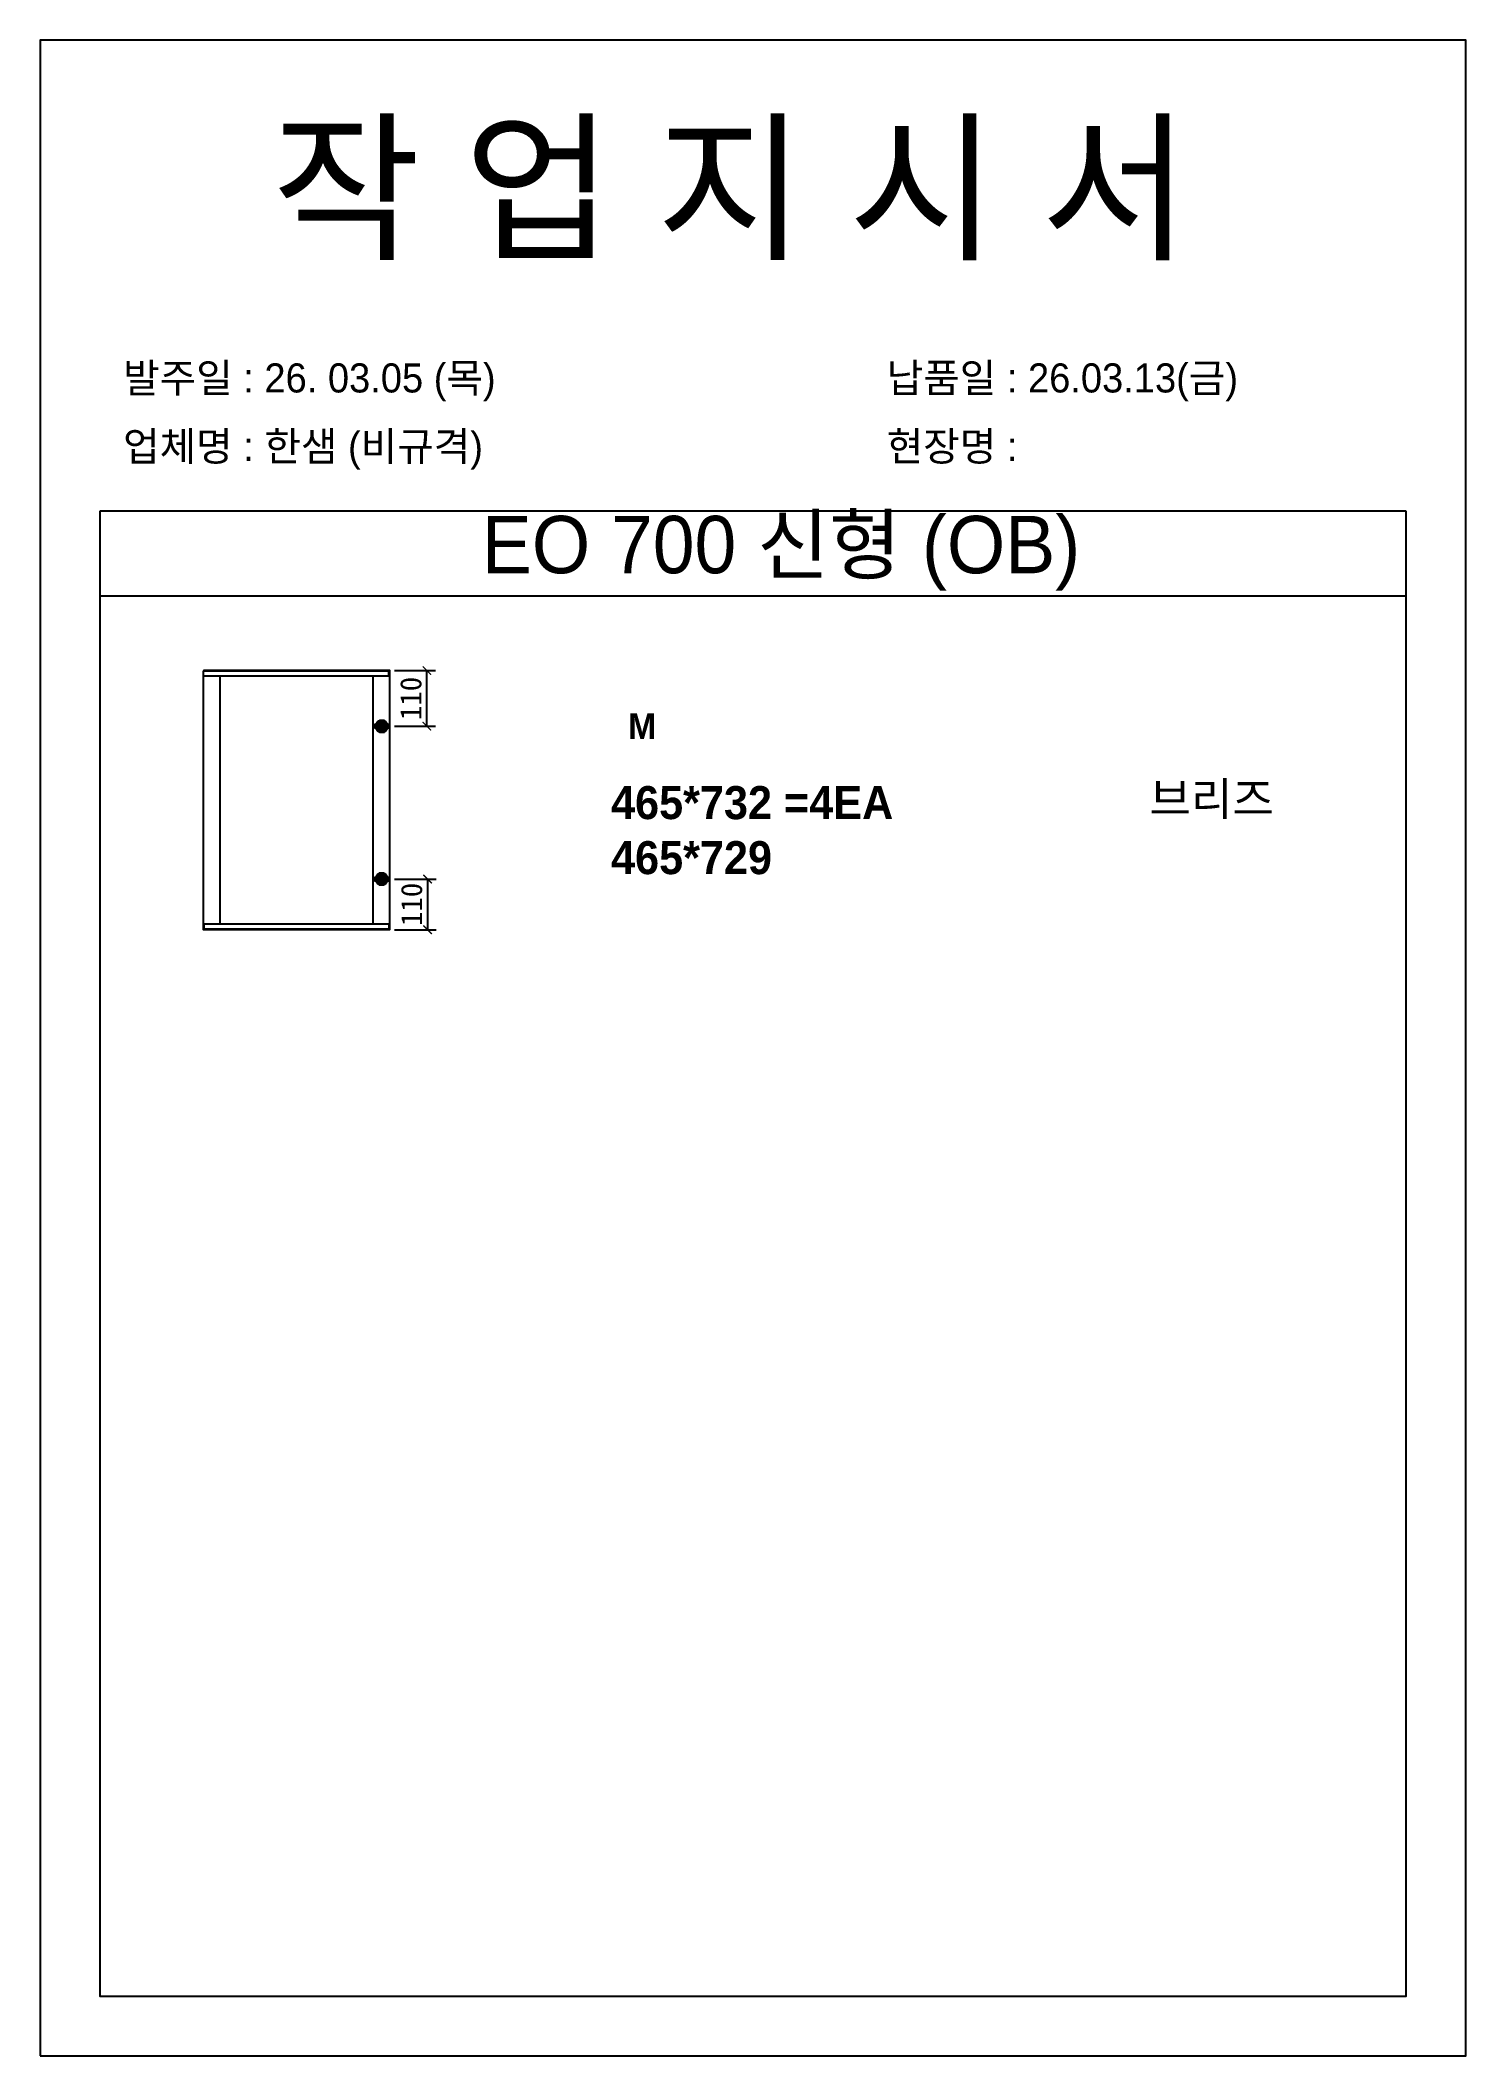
# Model space of a CAD drawing. Header units: millimetres. Extents: x -44117 to 256353, y -2095463 to 65325.
# Drawn here: x 110846 to 112526, y -756602 to -754226 of the extents above; entities that cross this region are included whole.
import ezdxf

# ---------------------------------------------------------------- set-up
doc = ezdxf.new("R2010")
doc.units = ezdxf.units.MM
doc.header["$LTSCALE"] = 10
doc.layers.add('Layer1', color=7, linetype='Continuous', lineweight=70)
doc.styles.add('MtX_Gulim', font='')
doc.styles.get('MtX_Gulim').set_extended_font_data('Gulim', bold=True)
doc.dimstyles.new('ISO-25', dxfattribs={"dimtxt": 2.5, "dimasz": 2.5, "dimexe": 1, "dimexo": 1, "dimtad": 1, "dimtxsty": 'Standard', "dimblk": 'ARCHTICK', "dimcen": 2.5, "dimadec": 0, "dimazin": 0, "dimtfac": 1, "dimtmove": 0, "dimatfit": 3, "dimfxl": 0, "dimarcsym": 0})

msp = doc.modelspace()

# ---------------------------------------------------------------- texts
at = {"linetype": 'Continuous', "style": 'MtX_Gulim'}
msp.add_text('M', height=30.31593, dxfattribs=at).set_placement((111538.85738, -755049.65326))
at = {"attachment_point": 1}
for s, width, gutter_width, heights, insert, char_height in [('{\\fGulim|b0|i0|c129|p50;작 업 지 시 서}', 3307.3198183, 12.5, [-155.84554], (111118.88711, -754330.06408), 140), ('\\pt11;{\\fGulim|b0|i0|c129|p50;발주일 : 26. 03.05 (목)}', 3307.3198183, 12.5, [34.50412], (110943.67776, -754606.7845), 34.3), ('{\\fGulim|b0|i0|c129|p50;납품일 : 26.03.13(금)}', 3307.3198183, 12.5, [35.09023], (111843.65574, -754606.7845), 34.3), ('{\\fGulim|b0|i0|c129|p50;업체명 : 한샘 (비규격)}', 3307.3198183, 12.5, [36.11279], (110943.67776, -754687.44068), 34.3), ('{\\fGulim|b0|i0|c129|p50;현장명 : }', 3307.3198183, 12.5, [38.2735], (111843.65574, -754687.44068), 34.3), ('{\\fGulim|b0|i0|c129|p50;EO 700 신형 (OB)}', 1597.0710432, 6.03612, [-85.06834], (111366.43652, -754786.6), 67.6045736), ('{\\f굴림|b1|i0|c129|p50;465*732 =4EA\\P\\C1;465*729}', 11769.5052121, 151.36626, [-104.97817], (111518.76705, -755105.14591), 38.9227538), ('{\\f굴림|b1|i0|c129|p50;브리즈}', 11769.5052121, 151.36626, [-43.2475], (112153.47298, -755100.66543), 38.9227538)]:
    msp.add_mtext_dynamic_manual_height_columns(s, width=width, gutter_width=gutter_width, heights=heights, dxfattribs=dict(at, insert=insert, char_height=char_height))

# ---------------------------------------------------------------- blocks, each defined once
blk = doc.blocks.new('_ArchTick')
at = {"color": 0, "linetype": 'ByBlock', "const_width": 0.15}
blk.add_lwpolyline([(-0.5, -0.5), (0.5, 0.5)], dxfattribs=at)
blk = doc.blocks.new('*D5040')
at = {"color": 0, "lineweight": -2}
for p, q in [((111263.5, -754969), (111311.7, -754969)), ((111301.7, -755034.6), (111301.7, -754969)), ((111263.5, -755034.6), (111311.7, -755034.6))]:
    blk.add_line(p, q, dxfattribs=at)
at = {"layer": 'Defpoints', "color": 0}
for p in [(111248.5, -754969), (111301.7, -754969), (111248.5, -755034.6)]:
    blk.add_point(p, dxfattribs=at)
at = {"color": 0, "lineweight": -2, "xscale": 10, "yscale": 10, "zscale": 10}
for p, rotation in [((111301.7, -754969), 90), ((111301.7, -755034.6), 270)]:
    blk.add_blockref('_ArchTick', p, dxfattribs=dict(at, rotation=rotation))
at = {"color": 0, "insert": (111282.9, -755001.8), "char_height": 25, "attachment_point": 5, "rotation": 90}
blk.add_mtext('110', dxfattribs=at)
blk = doc.blocks.new('*D5041')
at = {"color": 0, "lineweight": -2}
for p, q in [((111263.5, -755214.8), (111312.5, -755214.8)), ((111302.5, -755214.8), (111302.5, -755274.4)), ((111263.5, -755274.4), (111312.5, -755274.4))]:
    blk.add_line(p, q, dxfattribs=at)
at = {"layer": 'Defpoints', "color": 0}
for p in [(111248.5, -755214.8), (111248.5, -755274.4), (111302.5, -755274.4)]:
    blk.add_point(p, dxfattribs=at)
at = {"color": 0, "lineweight": -2, "xscale": 10, "yscale": 10, "zscale": 10}
for p, rotation in [((111302.5, -755214.8), 90), ((111302.5, -755274.4), 270)]:
    blk.add_blockref('_ArchTick', p, dxfattribs=dict(at, rotation=rotation))
at = {"color": 0, "insert": (111283.8, -755244.6), "char_height": 25, "attachment_point": 5, "rotation": 90}
blk.add_mtext('110', dxfattribs=at)

# ---------------------------------------------------------------- dimensions: what is measured, and where the dimension line sits
for base, p1, p2, picture, middle in [((111301.66737, -754968.96945), (111248.48225, -755034.64725), (111248.48225, -754968.96945), '*D5040', (111282.91737, -755001.80835)), ((111302.51802, -755274.42667), (111248.48225, -755214.755), (111248.48225, -755274.42667), '*D5041', (111283.76802, -755244.59083))]:
    dim = msp.add_linear_dim(base=base, p1=p1, p2=p2, angle=90, text='110', dimstyle='ISO-25', override={"dimscale": 10, "dimasz": 1, "dimexo": 1.5, "dimtxsty": 'Standard'})
    dim.commit()
    dim.dimension.update_dxf_attribs({"geometry": picture, "text_midpoint": middle})

# ---------------------------------------------------------------- linework, layer by layer
for p, q in [((112456.08051, -754781.07129), (110916.08051, -754781.07129)), ((112456.08051, -754881.07129), (110916.08051, -754881.07129)), ((111038.05466, -754969.18889), (111038.05466, -755274.20722)), ((111257.97305, -754969.58388), (111038.05466, -754969.58388)), ((111257.75361, -754968.96945), (111038.2741, -754968.96945)), ((111256.87586, -754975.55258), (111256.87586, -754968.96945)), ((111257.97305, -755274.20722), (111257.97305, -754969.18889)), ((111257.97305, -754975.55258), (111038.05466, -754975.55258)), ((111057.58461, -754975.11371), (111057.58461, -755267.84354)), ((111238.22366, -755267.84354), (111238.22366, -754975.55258)), ((111257.97305, -755267.84354), (111038.05466, -755267.84354)), ((111257.97305, -755273.81224), (111038.05466, -755273.81224)), ((111257.75361, -755274.42667), (111038.2741, -755274.42667)), ((111039.15185, -755274.42667), (111039.15185, -755267.84354)), ((111256.87586, -755267.84354), (111256.87586, -755274.42667))]:
    msp.add_line(p, q)
msp.add_lwpolyline([(110846.08051, -756601.90157), (112526.08051, -756601.90157), (112526.08051, -754225.90157), (110846.08051, -754225.90157)], close=True)
msp.add_lwpolyline([(110916.08051, -754781.07129), (110916.08051, -756531.90157), (112456.08051, -756531.90157), (112456.08051, -754781.07129)])
for centre, start, end in [((111257.75361, -754969.18889), 0, 90), ((111038.2741, -755274.20723), 180, 270), ((111257.75361, -755274.20723), 270, 0)]:
    msp.add_arc(centre, 0.21944, start, end)
at = {"layer": 'Layer1'}
for p, q in [((111248.48225, -755026.55962), (111248.48225, -755042.73487)), ((111248.48225, -755222.84262), (111248.48225, -755206.66737))]:
    msp.add_line(p, q, dxfattribs=at)
for points in [[(111256.56988, -755034.64725), (111240.39463, -755034.64725)], [(111256.56988, -755214.755), (111240.39463, -755214.755)]]:
    msp.add_lwpolyline(points, close=True, dxfattribs=at)
for centre in [(111248.48225, -755034.64725), (111248.48225, -755214.755)]:
    msp.add_circle(centre, 5.39175, dxfattribs=at)

msp.set_redraw_order([(e.dxf.handle, doc.entitydb.next_handle()) for e in msp.query("TEXT MTEXT ATTDEF DIMENSION ARC_DIMENSION")])  # texts and dimensions are drawn at this point

doc.saveas('drawing.dxf')
